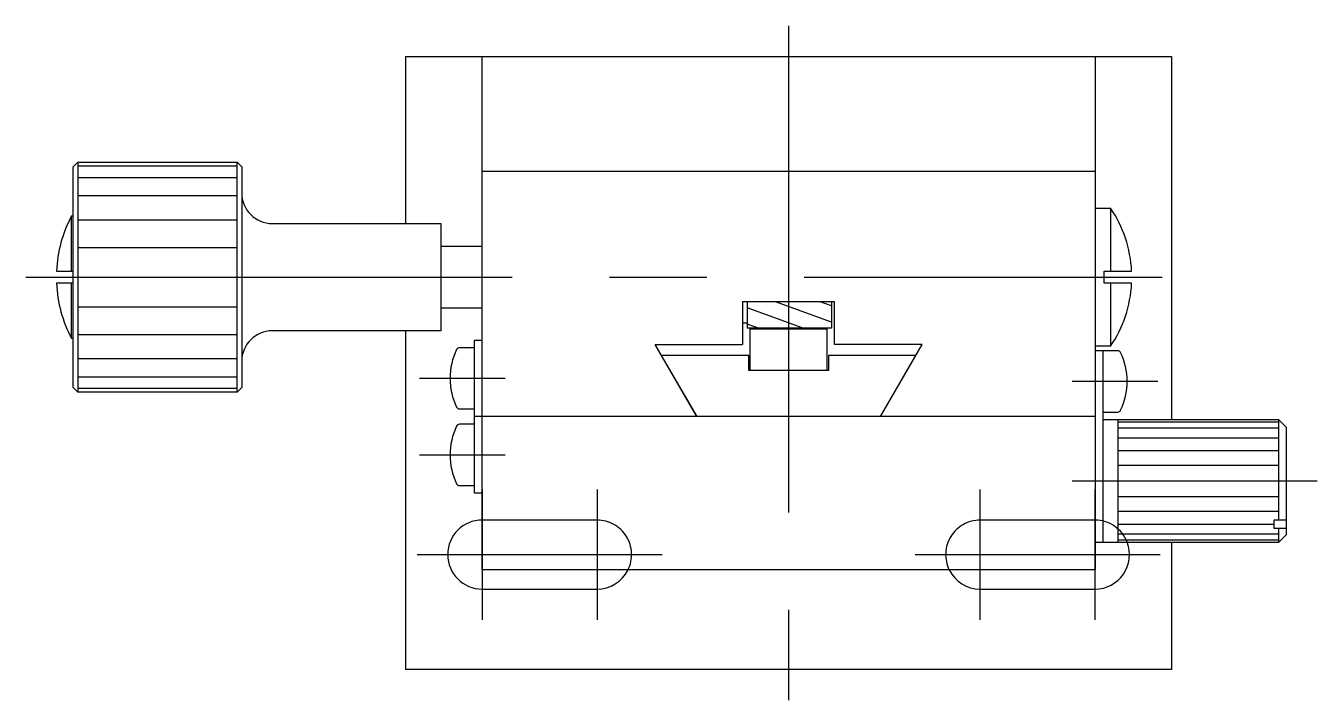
# Model space of a CAD drawing. Extents: x -156 to 312, y -213 to 188.
# Drawn here: x -49.8 to 34.5, y 144.4 to 188.4 of the extents above; entities that cross this region are included whole.
import ezdxf

# ---------------------------------------------------------------- set-up
doc = ezdxf.new("R2010")
doc.units = 0
doc.linetypes.add('CENTER', pattern=[50.8, 31.75, -6.35, 6.35, -6.35])
doc.linetypes.add('DASHED', pattern=[19.05, 12.7, -6.35])
doc.layers.get('0').update_dxf_attribs({"linetype": 'CONTINUOUS'})
doc.layers.add('CENTER', color=1, linetype='CONTINUOUS')

msp = doc.modelspace()

# ---------------------------------------------------------------- linework, layer by layer
at = {"color": 7, "linetype": 'CONTINUOUS'}
for p, q in [((-25, 186.416), (25, 186.416)), ((-25, 186.416), (-25, 175.516)), ((-20, 152.916), (-20, 186.416)), ((20, 186.416), (20, 152.916)), ((25, 186.416), (25, 162.716)), ((-46.4, 179.516), (-46.7, 179.216)), ((-46.7, 164.816), (-46.7, 179.216)), ((-46.4, 179.516), (-46.4, 164.516)), ((-46.4, 179.516), (-36, 179.516)), ((-36, 179.26), (-46.4, 179.26)), ((-36, 164.516), (-36, 179.516)), ((-35.7, 179.216), (-36, 179.516)), ((-35.7, 179.216), (-35.7, 164.816)), ((20, 178.916), (-20, 178.916)), ((-46.4, 178.511), (-36, 178.511)), ((-36, 177.319), (-46.4, 177.319)), ((20, 176.516), (21.014, 176.516)), ((21.014, 176.516), (21.014, 172.416)), ((-46.8, 176.016), (-46.7, 176.016)), ((-46.8, 172.416), (-46.8, 176.016)), ((-46.4, 175.766), (-36, 175.766)), ((-33.7, 175.516), (-22.7, 175.516)), ((-22.7, 175.516), (-22.7, 168.516)), ((-46.4, 173.957), (-36, 173.957)), ((-20, 174.016), (-22.7, 174.016)), ((-47.791, 172.416), (-46.7, 172.416)), ((-46.4, 172.016), (-36, 172.016)), ((20.6, 172.416), (22.39, 172.416)), ((20.6, 171.616), (20.6, 172.416)), ((-46.7, 171.616), (-47.791, 171.616)), ((-46.8, 168.016), (-46.8, 171.616)), ((22.39, 171.616), (20.6, 171.616)), ((21.014, 171.616), (21.014, 167.516)), ((-3, 170.416), (-3, 167.616)), ((3, 170.416), (-3, 170.416)), ((-2.7, 170.416), (-2.7, 168.691)), ((2.8, 170.416), (2.8, 168.691)), ((3, 167.616), (3, 170.416)), ((-46.4, 170.075), (-36, 170.075)), ((-22.7, 170.016), (-20, 170.016)), ((-2.7, 169.016), (-3, 169.016)), ((2.8, 168.691), (-2.7, 168.691)), ((-2.5, 165.916), (-2.5, 168.691)), ((2.5, 168.616), (-2.5, 168.616)), ((2.5, 168.691), (2.5, 165.916)), ((-46.7, 168.016), (-46.8, 168.016)), ((-46.4, 168.266), (-36, 168.266)), ((-22.7, 168.516), (-33.7, 168.516)), ((-25, 168.516), (-25, 146.416)), ((-20.5, 167.916), (-20, 167.916)), ((-20.5, 157.916), (-20.5, 167.916)), ((-20.5, 167.416), (-21.49, 167.416)), ((-8.714, 167.616), (-3, 167.616)), ((-6, 162.916), (-8.714, 167.616)), ((-2.6, 166.916), (-8.309, 166.916)), ((-8.309, 166.916), (-6, 162.916)), ((-2.6, 165.916), (-2.6, 166.916)), ((8.309, 166.916), (2.6, 166.916)), ((2.6, 166.916), (2.6, 165.916)), ((8.714, 167.616), (3, 167.616)), ((6, 162.916), (8.714, 167.616)), ((6, 162.916), (8.309, 166.916)), ((21.014, 167.516), (20, 167.516)), ((21, 167.216), (20, 167.216)), ((20.5, 167.216), (20.5, 154.716)), ((21.49, 167.216), (20.5, 167.216)), ((-46.4, 166.713), (-36, 166.713)), ((-46.4, 165.521), (-36, 165.521)), ((2.6, 165.916), (-2.6, 165.916)), ((-46.4, 164.516), (-46.7, 164.816)), ((-46.4, 164.772), (-36, 164.772)), ((-36, 164.516), (-46.4, 164.516)), ((-36, 164.516), (-35.7, 164.816)), ((-21.49, 163.416), (-20.5, 163.416)), ((20, 162.916), (-20.5, 162.916)), ((20.5, 163.216), (21.49, 163.216)), ((32, 162.716), (20.5, 162.716)), ((21.5, 154.716), (21.5, 162.716)), ((32, 156.185), (32, 162.716)), ((32, 162.716), (32.5, 162.216)), ((-20.5, 162.416), (-21.49, 162.416)), ((21.486, 162.58), (32, 162.58)), ((21.486, 162.18), (32, 162.18)), ((32.5, 155.216), (32.5, 162.216)), ((21.486, 161.544), (32, 161.544)), ((21.486, 160.716), (32, 160.716)), ((21.486, 159.751), (32, 159.751)), ((32, 158.716), (21.486, 158.716)), ((-21.49, 158.416), (-20.5, 158.416)), ((-20, 157.916), (-20.5, 157.916)), ((32, 157.681), (21.486, 157.681)), ((32, 156.716), (21.486, 156.716)), ((31.7, 155.619), (31.7, 156.185)), ((31.7, 156.185), (32.5, 156.185)), ((31.7, 155.888), (21.486, 155.888)), ((32, 155.252), (21.486, 155.252)), ((32.5, 155.619), (31.7, 155.619)), ((32, 154.716), (32, 155.619)), ((32.5, 155.216), (32, 154.716)), ((20, 154.716), (32, 154.716)), ((32, 154.852), (21.486, 154.852)), ((25, 154.716), (25, 146.416)), ((20, 152.916), (-20, 152.916)), ((-20, 151.666), (-12.5, 151.666)), ((12.5, 151.666), (20, 151.666)), ((25, 146.416), (-25, 146.416))]:
    msp.add_line(p, q, dxfattribs=at)
at = {"color": 3, "linetype": 'CONTINUOUS'}
for p, q in [((2.8, 169.082), (-0.864, 170.416)), ((2.8, 170.147), (2.06, 170.416)), ((0.952, 168.691), (-2.7, 170.02)), ((-1.972, 168.691), (-2.7, 168.956))]:
    msp.add_line(p, q, dxfattribs=at)
at = {"color": 3, "linetype": 'DASHED'}
for p, q in [((-12.5, 156.166), (-20, 156.166)), ((20, 156.166), (12.5, 156.166))]:
    msp.add_line(p, q, dxfattribs=at)
at = {"color": 7, "linetype": 'CONTINUOUS'}
for centre, radius, start, end in [((-33.7, 177.516), 2, 180, 270), ((14.4, 172.016), 8, 2.86598, 34.22887), ((-39.3, 172.016), 8.5, 151.92751, 177.30273), ((-39.3, 172.016), 8.5, 182.69727, 208.07249), ((14.4, 172.016), 8, 325.77113, 357.13402), ((-33.7, 166.516), 2, 90, 180), ((-17.745, 165.416), 4.355, 154.32835, 205.67165), ((-21.49, 167.216), 0.2, 90, 154.32835), ((21.49, 167.016), 0.2, 25.67165, 90), ((17.745, 165.216), 4.355, 334.32835, 25.67165), ((-21.49, 163.616), 0.2, 205.67165, 270), ((21.49, 163.416), 0.2, 270, 334.32835), ((-17.745, 160.416), 4.355, 154.32835, 205.67165), ((-21.49, 162.216), 0.2, 90, 154.32835), ((-21.49, 158.616), 0.2, 205.67165, 270), ((-20, 153.916), 2.25, 90, 270), ((20, 153.916), 2.25, 270, 20.8275), ((-12.5, 153.916), 2.25, 270, 333.6122), ((12.5, 153.916), 2.25, 206.3878, 270)]:
    msp.add_arc(centre, radius, start, end, dxfattribs=at)
at = {"color": 3, "linetype": 'DASHED'}
for centre, start, end in [((-12.5, 153.916), 333.6122, 90), ((12.5, 153.916), 90, 206.3878), ((20, 153.916), 20.8275, 90)]:
    msp.add_arc(centre, 2.25, start, end, dxfattribs=at)
at = {"layer": 'CENTER', "color": 1, "linetype": 'CENTER'}
for p, q in [((0, 188.416), (0, 144.416)), ((-49.791, 172.016), (24.39, 172.016)), ((-24.1, 165.416), (-18.5, 165.416)), ((24.1, 165.216), (18.5, 165.216)), ((-24.1, 160.416), (-18.5, 160.416)), ((34.5, 158.716), (18.5, 158.716)), ((-20, 158.166), (-20, 149.666)), ((-12.5, 158.166), (-12.5, 149.666)), ((12.5, 149.666), (12.5, 158.166)), ((20, 149.666), (20, 158.166)), ((-24.25, 153.916), (-8.25, 153.916)), ((8.25, 153.916), (24.25, 153.916))]:
    msp.add_line(p, q, dxfattribs=at)

doc.saveas('drawing.dxf')
